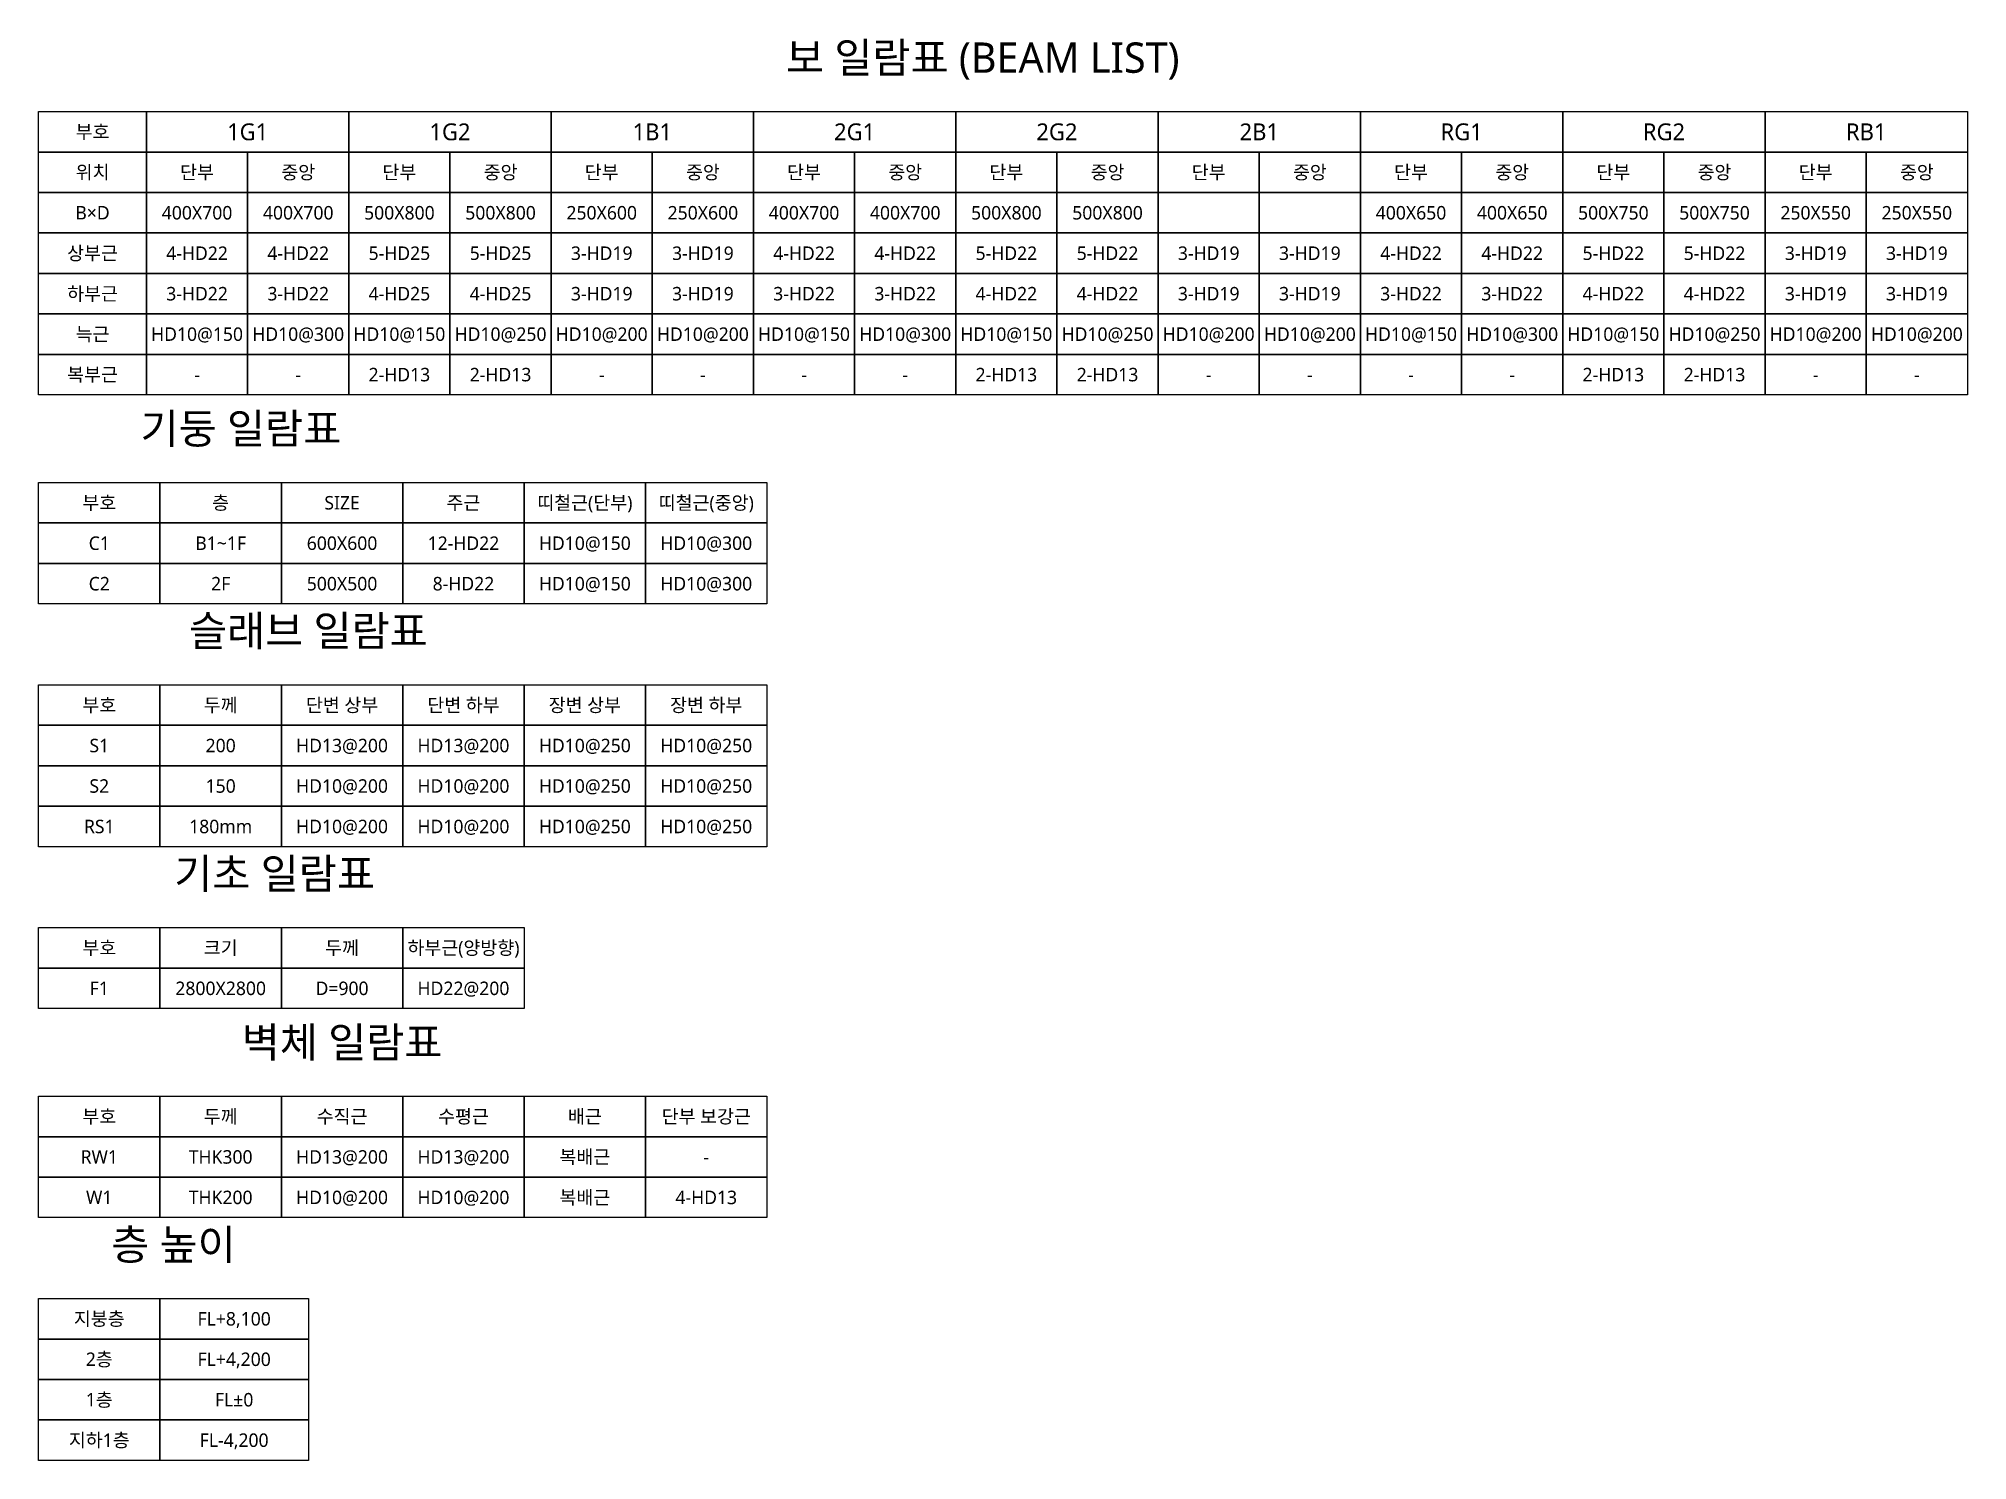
# Model space of a CAD drawing. Header units: millimetres. Extents: x -3450 to 66600, y -6002 to 77083.
# Drawn here: x 38000 to 66600, y 56000 to 77083 of the extents above; entities that cross this region are included whole.
import ezdxf
from ezdxf.enums import TextEntityAlignment as Align

# ---------------------------------------------------------------- set-up
doc = ezdxf.new("R2010")
doc.units = ezdxf.units.MM
doc.layers.add('S-TABLE', color=7, linetype='Continuous')
doc.layers.add('S-TABLE-TXT', color=7, linetype='Continuous')
doc.styles.add('KOR', font='malgun.ttf')

msp = doc.modelspace()

# ---------------------------------------------------------------- texts
at = {"layer": 'S-TABLE-TXT', "style": 'KOR'}
for s, height, p in [('보 일람표 (BEAM LIST)', 450, (52000, 76800)), ('부호', 200, (38800, 75700)), ('1G1', 250, (41100, 75700)), ('1G2', 250, (44100, 75700)), ('1B1', 250, (47100, 75700)), ('2G1', 250, (50100, 75700)), ('2G2', 250, (53100, 75700)), ('2B1', 250, (56100, 75700)), ('RG1', 250, (59100, 75700)), ('RG2', 250, (62100, 75700)), ('RB1', 250, (65100, 75700)), ('위치', 200, (38800, 75100)), ('단부', 200, (40350, 75100)), ('중앙', 200, (41850, 75100)), ('단부', 200, (43350, 75100)), ('중앙', 200, (44850, 75100)), ('단부', 200, (46350, 75100)), ('중앙', 200, (47850, 75100)), ('단부', 200, (49350, 75100)), ('중앙', 200, (50850, 75100)), ('단부', 200, (52350, 75100)), ('중앙', 200, (53850, 75100)), ('단부', 200, (55350, 75100)), ('중앙', 200, (56850, 75100)), ('단부', 200, (58350, 75100)), ('중앙', 200, (59850, 75100)), ('단부', 200, (61350, 75100)), ('중앙', 200, (62850, 75100)), ('단부', 200, (64350, 75100)), ('중앙', 200, (65850, 75100)), ('B×D', 200, (38800, 74500)), ('400X700', 200, (40350, 74500)), ('400X700', 200, (41850, 74500)), ('500X800', 200, (43350, 74500)), ('500X800', 200, (44850, 74500)), ('250X600', 200, (46350, 74500)), ('250X600', 200, (47850, 74500)), ('400X700', 200, (49350, 74500)), ('400X700', 200, (50850, 74500)), ('500X800', 200, (52350, 74500)), ('500X800', 200, (53850, 74500)), ('400X650', 200, (58350, 74500)), ('400X650', 200, (59850, 74500)), ('500X750', 200, (61350, 74500)), ('500X750', 200, (62850, 74500)), ('250X550', 200, (64350, 74500)), ('250X550', 200, (65850, 74500)), ('상부근', 200, (38800, 73900)), ('4-HD22', 200, (40350, 73900)), ('4-HD22', 200, (41850, 73900)), ('5-HD25', 200, (43350, 73900)), ('5-HD25', 200, (44850, 73900)), ('3-HD19', 200, (46350, 73900)), ('3-HD19', 200, (47850, 73900)), ('4-HD22', 200, (49350, 73900)), ('4-HD22', 200, (50850, 73900)), ('5-HD22', 200, (52350, 73900)), ('5-HD22', 200, (53850, 73900)), ('3-HD19', 200, (55350, 73900)), ('3-HD19', 200, (56850, 73900)), ('4-HD22', 200, (58350, 73900)), ('4-HD22', 200, (59850, 73900)), ('5-HD22', 200, (61350, 73900)), ('5-HD22', 200, (62850, 73900)), ('3-HD19', 200, (64350, 73900)), ('3-HD19', 200, (65850, 73900)), ('하부근', 200, (38800, 73300)), ('3-HD22', 200, (40350, 73300)), ('3-HD22', 200, (41850, 73300)), ('4-HD25', 200, (43350, 73300)), ('4-HD25', 200, (44850, 73300)), ('3-HD19', 200, (46350, 73300)), ('3-HD19', 200, (47850, 73300)), ('3-HD22', 200, (49350, 73300)), ('3-HD22', 200, (50850, 73300)), ('4-HD22', 200, (52350, 73300)), ('4-HD22', 200, (53850, 73300)), ('3-HD19', 200, (55350, 73300)), ('3-HD19', 200, (56850, 73300)), ('3-HD22', 200, (58350, 73300)), ('3-HD22', 200, (59850, 73300)), ('4-HD22', 200, (61350, 73300)), ('4-HD22', 200, (62850, 73300)), ('3-HD19', 200, (64350, 73300)), ('3-HD19', 200, (65850, 73300)), ('늑근', 200, (38800, 72700)), ('HD10@150', 200, (40350, 72700)), ('HD10@300', 200, (41850, 72700)), ('HD10@150', 200, (43350, 72700)), ('HD10@250', 200, (44850, 72700)), ('HD10@200', 200, (46350, 72700)), ('HD10@200', 200, (47850, 72700)), ('HD10@150', 200, (49350, 72700)), ('HD10@300', 200, (50850, 72700)), ('HD10@150', 200, (52350, 72700)), ('HD10@250', 200, (53850, 72700)), ('HD10@200', 200, (55350, 72700)), ('HD10@200', 200, (56850, 72700)), ('HD10@150', 200, (58350, 72700)), ('HD10@300', 200, (59850, 72700)), ('HD10@150', 200, (61350, 72700)), ('HD10@250', 200, (62850, 72700)), ('HD10@200', 200, (64350, 72700)), ('HD10@200', 200, (65850, 72700)), ('복부근', 200, (38800, 72100)), ('-', 200, (40350, 72100)), ('-', 200, (41850, 72100)), ('2-HD13', 200, (43350, 72100)), ('2-HD13', 200, (44850, 72100)), ('-', 200, (46350, 72100)), ('-', 200, (47850, 72100)), ('-', 200, (49350, 72100)), ('-', 200, (50850, 72100)), ('2-HD13', 200, (52350, 72100)), ('2-HD13', 200, (53850, 72100)), ('-', 200, (55350, 72100)), ('-', 200, (56850, 72100)), ('-', 200, (58350, 72100)), ('-', 200, (59850, 72100)), ('2-HD13', 200, (61350, 72100)), ('2-HD13', 200, (62850, 72100)), ('-', 200, (64350, 72100)), ('-', 200, (65850, 72100)), ('기둥 일람표', 450, (41000, 71300)), ('부호', 200, (38900, 70200)), ('층', 200, (40700, 70200)), ('SIZE', 200, (42500, 70200)), ('주근', 200, (44300, 70200)), ('띠철근(단부)', 200, (46100, 70200)), ('띠철근(중앙)', 200, (47900, 70200)), ('C1', 200, (38900, 69600)), ('B1~1F', 200, (40700, 69600)), ('600X600', 200, (42500, 69600)), ('12-HD22', 200, (44300, 69600)), ('HD10@150', 200, (46100, 69600)), ('HD10@300', 200, (47900, 69600)), ('C2', 200, (38900, 69000)), ('2F', 200, (40700, 69000)), ('500X500', 200, (42500, 69000)), ('8-HD22', 200, (44300, 69000)), ('HD10@150', 200, (46100, 69000)), ('HD10@300', 200, (47900, 69000)), ('슬래브 일람표', 450, (42000, 68300)), ('부호', 200, (38900, 67200)), ('두께', 200, (40700, 67200)), ('단변 상부', 200, (42500, 67200)), ('단변 하부', 200, (44300, 67200)), ('장변 상부', 200, (46100, 67200)), ('장변 하부', 200, (47900, 67200)), ('S1', 200, (38900, 66600)), ('200', 200, (40700, 66600)), ('HD13@200', 200, (42500, 66600)), ('HD13@200', 200, (44300, 66600)), ('HD10@250', 200, (46100, 66600)), ('HD10@250', 200, (47900, 66600)), ('S2', 200, (38900, 66000)), ('150', 200, (40700, 66000)), ('HD10@200', 200, (42500, 66000)), ('HD10@200', 200, (44300, 66000)), ('HD10@250', 200, (46100, 66000)), ('HD10@250', 200, (47900, 66000)), ('RS1', 200, (38900, 65400)), ('180mm', 200, (40700, 65400)), ('HD10@200', 200, (42500, 65400)), ('HD10@200', 200, (44300, 65400)), ('HD10@250', 200, (46100, 65400)), ('HD10@250', 200, (47900, 65400)), ('기초 일람표', 450, (41500, 64700)), ('부호', 200, (38900, 63600)), ('크기', 200, (40700, 63600)), ('두께', 200, (42500, 63600)), ('하부근(양방향)', 200, (44300, 63600)), ('F1', 200, (38900, 63000)), ('2800X2800', 200, (40700, 63000)), ('D=900', 200, (42500, 63000)), ('HD22@200', 200, (44300, 63000)), ('벽체 일람표', 450, (42500, 62200)), ('부호', 200, (38900, 61100)), ('두께', 200, (40700, 61100)), ('수직근', 200, (42500, 61100)), ('수평근', 200, (44300, 61100)), ('배근', 200, (46100, 61100)), ('단부 보강근', 200, (47900, 61100)), ('RW1', 200, (38900, 60500)), ('THK300', 200, (40700, 60500)), ('HD13@200', 200, (42500, 60500)), ('HD13@200', 200, (44300, 60500)), ('복배근', 200, (46100, 60500)), ('-', 200, (47900, 60500)), ('W1', 200, (38900, 59900)), ('THK200', 200, (40700, 59900)), ('HD10@200', 200, (42500, 59900)), ('HD10@200', 200, (44300, 59900)), ('복배근', 200, (46100, 59900)), ('4-HD13', 200, (47900, 59900)), ('층 높이', 450, (40000, 59200)), ('지붕층', 200, (38900, 58100)), ('FL+8,100', 200, (40900, 58100)), ('2층', 200, (38900, 57500)), ('FL+4,200', 200, (40900, 57500)), ('1층', 200, (38900, 56900)), ('FL±0', 200, (40900, 56900)), ('지하1층', 200, (38900, 56300)), ('FL-4,200', 200, (40900, 56300))]:
    msp.add_text(s, height=height, dxfattribs=at).set_placement(p, align=Align.MIDDLE_CENTER)

# ---------------------------------------------------------------- linework, layer by layer
at = {"layer": 'S-TABLE'}
for points in [[(38000, 76000), (39600, 76000), (39600, 75400), (38000, 75400)], [(39600, 76000), (42600, 76000), (42600, 75400), (39600, 75400)], [(42600, 76000), (45600, 76000), (45600, 75400), (42600, 75400)], [(45600, 76000), (48600, 76000), (48600, 75400), (45600, 75400)], [(48600, 76000), (51600, 76000), (51600, 75400), (48600, 75400)], [(51600, 76000), (54600, 76000), (54600, 75400), (51600, 75400)], [(54600, 76000), (57600, 76000), (57600, 75400), (54600, 75400)], [(57600, 76000), (60600, 76000), (60600, 75400), (57600, 75400)], [(60600, 76000), (63600, 76000), (63600, 75400), (60600, 75400)], [(63600, 76000), (66600, 76000), (66600, 75400), (63600, 75400)], [(38000, 75400), (39600, 75400), (39600, 74800), (38000, 74800)], [(39600, 75400), (41100, 75400), (41100, 74800), (39600, 74800)], [(41100, 75400), (42600, 75400), (42600, 74800), (41100, 74800)], [(42600, 75400), (44100, 75400), (44100, 74800), (42600, 74800)], [(44100, 75400), (45600, 75400), (45600, 74800), (44100, 74800)], [(45600, 75400), (47100, 75400), (47100, 74800), (45600, 74800)], [(47100, 75400), (48600, 75400), (48600, 74800), (47100, 74800)], [(48600, 75400), (50100, 75400), (50100, 74800), (48600, 74800)], [(50100, 75400), (51600, 75400), (51600, 74800), (50100, 74800)], [(51600, 75400), (53100, 75400), (53100, 74800), (51600, 74800)], [(53100, 75400), (54600, 75400), (54600, 74800), (53100, 74800)], [(54600, 75400), (56100, 75400), (56100, 74800), (54600, 74800)], [(56100, 75400), (57600, 75400), (57600, 74800), (56100, 74800)], [(57600, 75400), (59100, 75400), (59100, 74800), (57600, 74800)], [(59100, 75400), (60600, 75400), (60600, 74800), (59100, 74800)], [(60600, 75400), (62100, 75400), (62100, 74800), (60600, 74800)], [(62100, 75400), (63600, 75400), (63600, 74800), (62100, 74800)], [(63600, 75400), (65100, 75400), (65100, 74800), (63600, 74800)], [(65100, 75400), (66600, 75400), (66600, 74800), (65100, 74800)], [(38000, 74800), (39600, 74800), (39600, 74200), (38000, 74200)], [(39600, 74800), (41100, 74800), (41100, 74200), (39600, 74200)], [(41100, 74800), (42600, 74800), (42600, 74200), (41100, 74200)], [(42600, 74800), (44100, 74800), (44100, 74200), (42600, 74200)], [(44100, 74800), (45600, 74800), (45600, 74200), (44100, 74200)], [(45600, 74800), (47100, 74800), (47100, 74200), (45600, 74200)], [(47100, 74800), (48600, 74800), (48600, 74200), (47100, 74200)], [(48600, 74800), (50100, 74800), (50100, 74200), (48600, 74200)], [(50100, 74800), (51600, 74800), (51600, 74200), (50100, 74200)], [(51600, 74800), (53100, 74800), (53100, 74200), (51600, 74200)], [(53100, 74800), (54600, 74800), (54600, 74200), (53100, 74200)], [(54600, 74800), (56100, 74800), (56100, 74200), (54600, 74200)], [(56100, 74800), (57600, 74800), (57600, 74200), (56100, 74200)], [(57600, 74800), (59100, 74800), (59100, 74200), (57600, 74200)], [(59100, 74800), (60600, 74800), (60600, 74200), (59100, 74200)], [(60600, 74800), (62100, 74800), (62100, 74200), (60600, 74200)], [(62100, 74800), (63600, 74800), (63600, 74200), (62100, 74200)], [(63600, 74800), (65100, 74800), (65100, 74200), (63600, 74200)], [(65100, 74800), (66600, 74800), (66600, 74200), (65100, 74200)], [(38000, 74200), (39600, 74200), (39600, 73600), (38000, 73600)], [(39600, 74200), (41100, 74200), (41100, 73600), (39600, 73600)], [(41100, 74200), (42600, 74200), (42600, 73600), (41100, 73600)], [(42600, 74200), (44100, 74200), (44100, 73600), (42600, 73600)], [(44100, 74200), (45600, 74200), (45600, 73600), (44100, 73600)], [(45600, 74200), (47100, 74200), (47100, 73600), (45600, 73600)], [(47100, 74200), (48600, 74200), (48600, 73600), (47100, 73600)], [(48600, 74200), (50100, 74200), (50100, 73600), (48600, 73600)], [(50100, 74200), (51600, 74200), (51600, 73600), (50100, 73600)], [(51600, 74200), (53100, 74200), (53100, 73600), (51600, 73600)], [(53100, 74200), (54600, 74200), (54600, 73600), (53100, 73600)], [(54600, 74200), (56100, 74200), (56100, 73600), (54600, 73600)], [(56100, 74200), (57600, 74200), (57600, 73600), (56100, 73600)], [(57600, 74200), (59100, 74200), (59100, 73600), (57600, 73600)], [(59100, 74200), (60600, 74200), (60600, 73600), (59100, 73600)], [(60600, 74200), (62100, 74200), (62100, 73600), (60600, 73600)], [(62100, 74200), (63600, 74200), (63600, 73600), (62100, 73600)], [(63600, 74200), (65100, 74200), (65100, 73600), (63600, 73600)], [(65100, 74200), (66600, 74200), (66600, 73600), (65100, 73600)], [(38000, 73600), (39600, 73600), (39600, 73000), (38000, 73000)], [(39600, 73600), (41100, 73600), (41100, 73000), (39600, 73000)], [(41100, 73600), (42600, 73600), (42600, 73000), (41100, 73000)], [(42600, 73600), (44100, 73600), (44100, 73000), (42600, 73000)], [(44100, 73600), (45600, 73600), (45600, 73000), (44100, 73000)], [(45600, 73600), (47100, 73600), (47100, 73000), (45600, 73000)], [(47100, 73600), (48600, 73600), (48600, 73000), (47100, 73000)], [(48600, 73600), (50100, 73600), (50100, 73000), (48600, 73000)], [(50100, 73600), (51600, 73600), (51600, 73000), (50100, 73000)], [(51600, 73600), (53100, 73600), (53100, 73000), (51600, 73000)], [(53100, 73600), (54600, 73600), (54600, 73000), (53100, 73000)], [(54600, 73600), (56100, 73600), (56100, 73000), (54600, 73000)], [(56100, 73600), (57600, 73600), (57600, 73000), (56100, 73000)], [(57600, 73600), (59100, 73600), (59100, 73000), (57600, 73000)], [(59100, 73600), (60600, 73600), (60600, 73000), (59100, 73000)], [(60600, 73600), (62100, 73600), (62100, 73000), (60600, 73000)], [(62100, 73600), (63600, 73600), (63600, 73000), (62100, 73000)], [(63600, 73600), (65100, 73600), (65100, 73000), (63600, 73000)], [(65100, 73600), (66600, 73600), (66600, 73000), (65100, 73000)], [(38000, 73000), (39600, 73000), (39600, 72400), (38000, 72400)], [(39600, 73000), (41100, 73000), (41100, 72400), (39600, 72400)], [(41100, 73000), (42600, 73000), (42600, 72400), (41100, 72400)], [(42600, 73000), (44100, 73000), (44100, 72400), (42600, 72400)], [(44100, 73000), (45600, 73000), (45600, 72400), (44100, 72400)], [(45600, 73000), (47100, 73000), (47100, 72400), (45600, 72400)], [(47100, 73000), (48600, 73000), (48600, 72400), (47100, 72400)], [(48600, 73000), (50100, 73000), (50100, 72400), (48600, 72400)], [(50100, 73000), (51600, 73000), (51600, 72400), (50100, 72400)], [(51600, 73000), (53100, 73000), (53100, 72400), (51600, 72400)], [(53100, 73000), (54600, 73000), (54600, 72400), (53100, 72400)], [(54600, 73000), (56100, 73000), (56100, 72400), (54600, 72400)], [(56100, 73000), (57600, 73000), (57600, 72400), (56100, 72400)], [(57600, 73000), (59100, 73000), (59100, 72400), (57600, 72400)], [(59100, 73000), (60600, 73000), (60600, 72400), (59100, 72400)], [(60600, 73000), (62100, 73000), (62100, 72400), (60600, 72400)], [(62100, 73000), (63600, 73000), (63600, 72400), (62100, 72400)], [(63600, 73000), (65100, 73000), (65100, 72400), (63600, 72400)], [(65100, 73000), (66600, 73000), (66600, 72400), (65100, 72400)], [(38000, 72400), (39600, 72400), (39600, 71800), (38000, 71800)], [(39600, 72400), (41100, 72400), (41100, 71800), (39600, 71800)], [(41100, 72400), (42600, 72400), (42600, 71800), (41100, 71800)], [(42600, 72400), (44100, 72400), (44100, 71800), (42600, 71800)], [(44100, 72400), (45600, 72400), (45600, 71800), (44100, 71800)], [(45600, 72400), (47100, 72400), (47100, 71800), (45600, 71800)], [(47100, 72400), (48600, 72400), (48600, 71800), (47100, 71800)], [(48600, 72400), (50100, 72400), (50100, 71800), (48600, 71800)], [(50100, 72400), (51600, 72400), (51600, 71800), (50100, 71800)], [(51600, 72400), (53100, 72400), (53100, 71800), (51600, 71800)], [(53100, 72400), (54600, 72400), (54600, 71800), (53100, 71800)], [(54600, 72400), (56100, 72400), (56100, 71800), (54600, 71800)], [(56100, 72400), (57600, 72400), (57600, 71800), (56100, 71800)], [(57600, 72400), (59100, 72400), (59100, 71800), (57600, 71800)], [(59100, 72400), (60600, 72400), (60600, 71800), (59100, 71800)], [(60600, 72400), (62100, 72400), (62100, 71800), (60600, 71800)], [(62100, 72400), (63600, 72400), (63600, 71800), (62100, 71800)], [(63600, 72400), (65100, 72400), (65100, 71800), (63600, 71800)], [(65100, 72400), (66600, 72400), (66600, 71800), (65100, 71800)], [(38000, 70500), (39800, 70500), (39800, 69900), (38000, 69900)], [(39800, 70500), (41600, 70500), (41600, 69900), (39800, 69900)], [(41600, 70500), (43400, 70500), (43400, 69900), (41600, 69900)], [(43400, 70500), (45200, 70500), (45200, 69900), (43400, 69900)], [(45200, 70500), (47000, 70500), (47000, 69900), (45200, 69900)], [(47000, 70500), (48800, 70500), (48800, 69900), (47000, 69900)], [(38000, 69900), (39800, 69900), (39800, 69300), (38000, 69300)], [(39800, 69900), (41600, 69900), (41600, 69300), (39800, 69300)], [(41600, 69900), (43400, 69900), (43400, 69300), (41600, 69300)], [(43400, 69900), (45200, 69900), (45200, 69300), (43400, 69300)], [(45200, 69900), (47000, 69900), (47000, 69300), (45200, 69300)], [(47000, 69900), (48800, 69900), (48800, 69300), (47000, 69300)], [(38000, 69300), (39800, 69300), (39800, 68700), (38000, 68700)], [(39800, 69300), (41600, 69300), (41600, 68700), (39800, 68700)], [(41600, 69300), (43400, 69300), (43400, 68700), (41600, 68700)], [(43400, 69300), (45200, 69300), (45200, 68700), (43400, 68700)], [(45200, 69300), (47000, 69300), (47000, 68700), (45200, 68700)], [(47000, 69300), (48800, 69300), (48800, 68700), (47000, 68700)], [(38000, 67500), (39800, 67500), (39800, 66900), (38000, 66900)], [(39800, 67500), (41600, 67500), (41600, 66900), (39800, 66900)], [(41600, 67500), (43400, 67500), (43400, 66900), (41600, 66900)], [(43400, 67500), (45200, 67500), (45200, 66900), (43400, 66900)], [(45200, 67500), (47000, 67500), (47000, 66900), (45200, 66900)], [(47000, 67500), (48800, 67500), (48800, 66900), (47000, 66900)], [(38000, 66900), (39800, 66900), (39800, 66300), (38000, 66300)], [(39800, 66900), (41600, 66900), (41600, 66300), (39800, 66300)], [(41600, 66900), (43400, 66900), (43400, 66300), (41600, 66300)], [(43400, 66900), (45200, 66900), (45200, 66300), (43400, 66300)], [(45200, 66900), (47000, 66900), (47000, 66300), (45200, 66300)], [(47000, 66900), (48800, 66900), (48800, 66300), (47000, 66300)], [(38000, 66300), (39800, 66300), (39800, 65700), (38000, 65700)], [(39800, 66300), (41600, 66300), (41600, 65700), (39800, 65700)], [(41600, 66300), (43400, 66300), (43400, 65700), (41600, 65700)], [(43400, 66300), (45200, 66300), (45200, 65700), (43400, 65700)], [(45200, 66300), (47000, 66300), (47000, 65700), (45200, 65700)], [(47000, 66300), (48800, 66300), (48800, 65700), (47000, 65700)], [(38000, 65700), (39800, 65700), (39800, 65100), (38000, 65100)], [(39800, 65700), (41600, 65700), (41600, 65100), (39800, 65100)], [(41600, 65700), (43400, 65700), (43400, 65100), (41600, 65100)], [(43400, 65700), (45200, 65700), (45200, 65100), (43400, 65100)], [(45200, 65700), (47000, 65700), (47000, 65100), (45200, 65100)], [(47000, 65700), (48800, 65700), (48800, 65100), (47000, 65100)], [(38000, 63900), (39800, 63900), (39800, 63300), (38000, 63300)], [(39800, 63900), (41600, 63900), (41600, 63300), (39800, 63300)], [(41600, 63900), (43400, 63900), (43400, 63300), (41600, 63300)], [(43400, 63900), (45200, 63900), (45200, 63300), (43400, 63300)], [(38000, 63300), (39800, 63300), (39800, 62700), (38000, 62700)], [(39800, 63300), (41600, 63300), (41600, 62700), (39800, 62700)], [(41600, 63300), (43400, 63300), (43400, 62700), (41600, 62700)], [(43400, 63300), (45200, 63300), (45200, 62700), (43400, 62700)], [(38000, 61400), (39800, 61400), (39800, 60800), (38000, 60800)], [(39800, 61400), (41600, 61400), (41600, 60800), (39800, 60800)], [(41600, 61400), (43400, 61400), (43400, 60800), (41600, 60800)], [(43400, 61400), (45200, 61400), (45200, 60800), (43400, 60800)], [(45200, 61400), (47000, 61400), (47000, 60800), (45200, 60800)], [(47000, 61400), (48800, 61400), (48800, 60800), (47000, 60800)], [(38000, 60800), (39800, 60800), (39800, 60200), (38000, 60200)], [(39800, 60800), (41600, 60800), (41600, 60200), (39800, 60200)], [(41600, 60800), (43400, 60800), (43400, 60200), (41600, 60200)], [(43400, 60800), (45200, 60800), (45200, 60200), (43400, 60200)], [(45200, 60800), (47000, 60800), (47000, 60200), (45200, 60200)], [(47000, 60800), (48800, 60800), (48800, 60200), (47000, 60200)], [(38000, 60200), (39800, 60200), (39800, 59600), (38000, 59600)], [(39800, 60200), (41600, 60200), (41600, 59600), (39800, 59600)], [(41600, 60200), (43400, 60200), (43400, 59600), (41600, 59600)], [(43400, 60200), (45200, 60200), (45200, 59600), (43400, 59600)], [(45200, 60200), (47000, 60200), (47000, 59600), (45200, 59600)], [(47000, 60200), (48800, 60200), (48800, 59600), (47000, 59600)], [(38000, 58400), (39800, 58400), (39800, 57800), (38000, 57800)], [(39800, 58400), (42000, 58400), (42000, 57800), (39800, 57800)], [(38000, 57800), (39800, 57800), (39800, 57200), (38000, 57200)], [(39800, 57800), (42000, 57800), (42000, 57200), (39800, 57200)], [(38000, 57200), (39800, 57200), (39800, 56600), (38000, 56600)], [(39800, 57200), (42000, 57200), (42000, 56600), (39800, 56600)], [(38000, 56600), (39800, 56600), (39800, 56000), (38000, 56000)], [(39800, 56600), (42000, 56600), (42000, 56000), (39800, 56000)]]:
    msp.add_lwpolyline(points, close=True, dxfattribs=at)

msp.set_redraw_order([(e.dxf.handle, doc.entitydb.next_handle()) for e in msp.query("TEXT MTEXT ATTDEF DIMENSION ARC_DIMENSION")])  # texts and dimensions are drawn at this point

doc.saveas('drawing.dxf')
